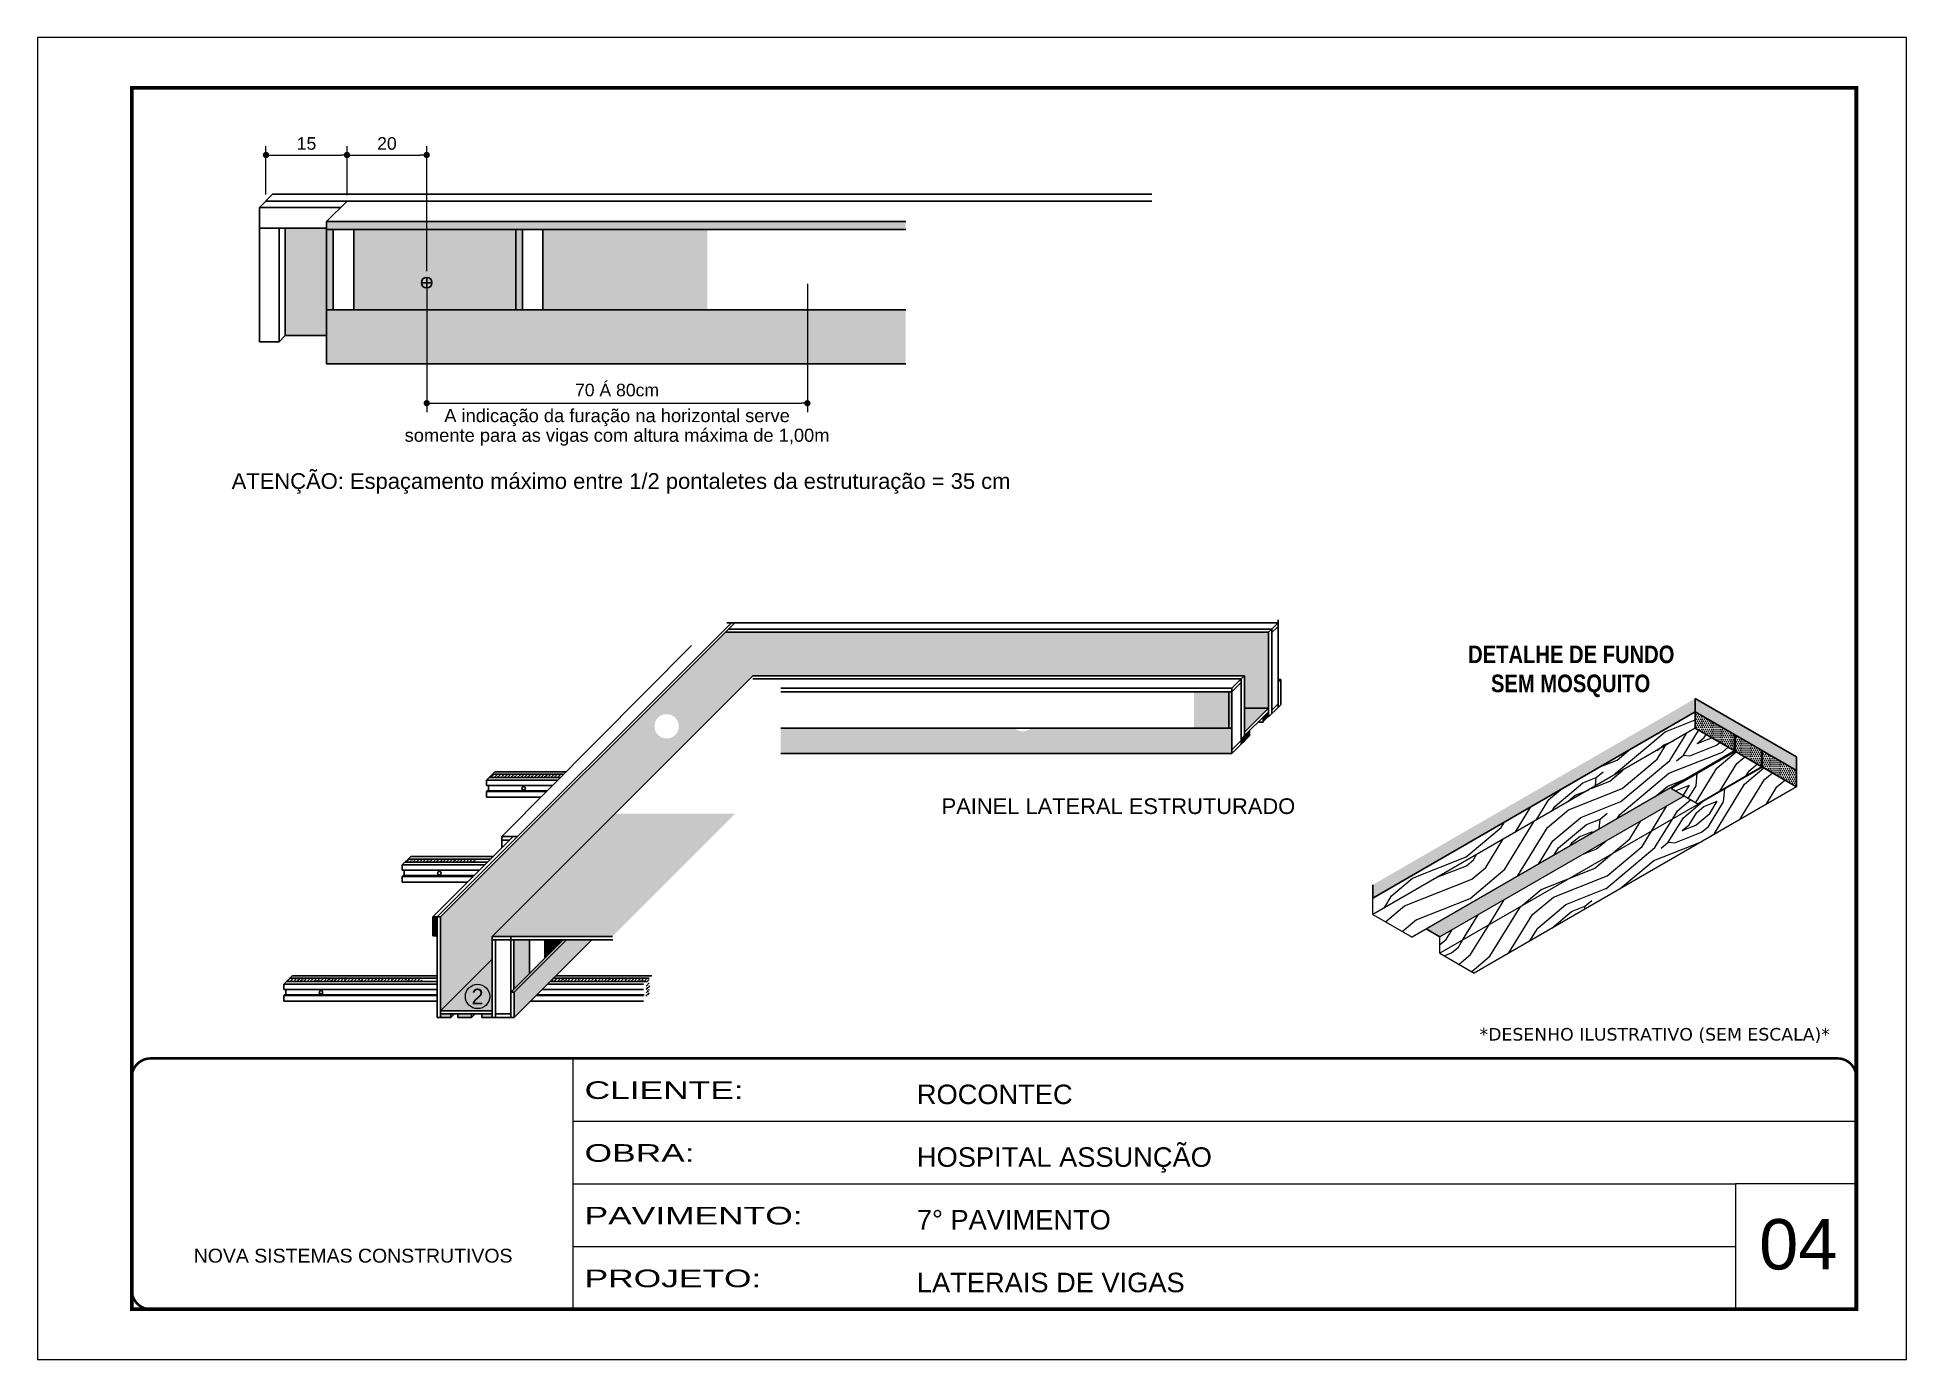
# Model space of a CAD drawing. Extents: x -20960 to -5926, y -2106 to 21915.
# Drawn here: x -7438 to -5953, y 20865 to 21915 of the extents above; entities that cross this region are included whole.
import ezdxf
from ezdxf.enums import TextEntityAlignment as Align

# ---------------------------------------------------------------- set-up
doc = ezdxf.new("R2010")
doc.units = 0
doc.linetypes.add('CONTINUO', pattern=[0])
doc.linetypes.add('DASHED', pattern=[0.75, 0.5, -0.25])
for name, color, linetype, lineweight in [('CARIMBO', 255, 'Continuous', 9), ('Demarcação 1', 251, 'Continuous', 9), ('Folhas', 255, 'Continuous', 9), ('fundo', 100, 'Continuous', 9), ('Madeira', 126, 'Continuous', 18), ('SARRAFO DE PRESSAO', 251, 'DASHED', 9)]:
    doc.layers.add(name, color=color, linetype=linetype, lineweight=lineweight)
for name, color, linetype in [('COTA', 241, 'Continuous'), ('HACHURA MADEIRAS', 1, 'Continuous'), ('material do compensado', 7, 'Continuous'), ('texto', 7, 'Continuous')]:
    doc.layers.add(name, color=color, linetype=linetype)
doc.layers.add('Demarcação 2', color=7, linetype='Continuous', lineweight=9, true_color=0xe0e0e0)
doc.styles.add('ARIAL', font='arial.ttf')
doc.styles.add('CESAR1', font='arial.ttf', dxfattribs={"oblique": 15})
doc.styles.add('ROMANC', font='techb___.ttf', dxfattribs={"height": 2.5})
doc.styles.get("Standard").update_dxf_attribs({"font": 'arial.ttf'})
doc.styles.add('stylellllll', font='verdana.ttf', dxfattribs={"height": 2})
doc.styles.add('Tecnologia', font='')
doc.styles.get('Tecnologia').set_extended_font_data('Forgotten Futurist')
doc.dimstyles.new('1x', dxfattribs={"dimtxt": 10, "dimasz": 5, "dimexe": 7, "dimexo": 5, "dimgap": 4, "dimtad": 1, "dimdec": 1, "dimdsep": 46, "dimtxsty": 'Standard', "dimblk": 'DOT', "dimcen": 0.09, "dimclrd": 4, "dimclre": 4, "dimclrt": 2, "dimadec": 0, "dimazin": 2, "dimtfac": 1, "dimtdec": 1, "dimtmove": 0, "dimatfit": 3, "dimldrblk": 'DOT', "dimfxl": 1, "dimtolj": 1, "dimtzin": 0, "dimlwd": 9, "dimlwe": 9, "dimarcsym": 0})
pattern_1 = [(45, (-9659.495, 69554.6815), (0.99436891, 3.64601934), [4.6875, -0.9375, 0, -0.9375])]
pattern_2 = [(355, (-55786.17, 18517.83), (111.07494, 93.20294), [5.12645, -97.40264]), (85, (-55742.19, 18550.01), (-93.20294, 111.07494), [10.2529, -92.27619]), (40, (-55763.51, 18541.58), (8.936, 102.13894), [7.24881, -21.74642, 7.24881, -14.497615, 50.751904, -43.50449]), (40, (-55791.72, 18513.175), (8.936, 102.13894), [7.24983, -14.49967, 7.24983, -115.99871]), (40, (-55755.08, 18520.26), (8.936, 102.13894), [7.24983, -137.7482]), (40, (-55745.314, 18514.26), (8.936, 102.13894), [7.24983, -137.7482]), (40, (-55759.74, 18525.815), (8.936, 102.13894), [7.24983, -137.7482]), (40, (-55764.4, 18531.37), (8.936, 102.13894), [14.49967, -130.49838]), (40, (-55732.165, 18605.74), (8.936, 102.13894), [14.49967, -130.49838]), (40, (-55774.17, 18537.37), (8.936, 102.13894), [28.99933, -115.99871]), (40, (-55778.83, 18542.92), (8.936, 102.13894), [28.99933, -115.99871]), (40, (-55709.76, 18567.756), (8.936, 102.13894), [28.99933, -115.99871]), (40, (-55783.04, 18553.58), (8.936, 102.13894), [21.7497, -123.24834]), (40, (-55802.13, 18570.69), (8.936, 102.13894), [21.7497, -123.24834]), (40, (-55792.81, 18559.584), (8.936, 102.13894), [21.7497, -123.24834]), (40, (-55723.74, 18584.42), (8.936, 102.13894), [36.24951, -108.74853]), (40, (-55733.505, 18590.42), (8.936, 102.13894), [36.24951, -108.74853]), (40, (-55725.525, 18563.99), (8.936, 102.13894), [50.74931, -94.24873]), (21.56505, (-55775.06, 18527.155), (102.138945, -8.936), [11.4631, -217.79893]), (21.56505, (-55751.954, 18556.01), (102.138945, -8.936), [11.4631, -217.79893]), (21.56505, (-55757.954, 18546.242), (102.138945, -8.936), [11.4631, -217.79893]), (21.56505, (-55781.063, 18517.39), (102.138945, -8.936), [22.9262, -206.33583]), (21.56505, (-55756.614, 18561.563), (102.138945, -8.936), [34.3893, -194.87273]), (21.56505, (-55766.38, 18567.564), (102.138945, -8.936), [45.8524, -183.40963]), (21.56505, (-55776.15, 18573.564), (102.138945, -8.936), [45.8524, -183.40963]), (21.56505, (-55788.79, 18605.546), (102.138945, -8.936), [45.8524, -183.40963]), (21.56505, (-55789.68, 18595.332), (102.138945, -8.936), [57.3155, -171.94653]), (21.56505, (-55785.47, 18584.67), (102.138945, -8.936), [57.3155, -171.94653]), (58.43495, (-55753.294, 18540.69), (8.936, 102.138945), [11.4631, -217.79893]), (58.43495, (-55769.51, 18531.815), (8.936, 102.138945), [11.4631, -217.79893]), (58.43495, (-55786.17, 18517.835), (8.936, 102.138945), [22.9262, -206.33583]), (58.43495, (-55754.188, 18530.475), (8.936, 102.138945), [22.9262, -206.33583]), (58.43495, (-55796.83, 18513.62), (8.936, 102.138945), [34.3893, -194.87273]), (58.43495, (-55807.044, 18514.515), (8.936, 102.138945), [45.8524, -183.40963]), (58.43495, (-55714.672, 18511.58), (8.936, 102.138945), [45.8524, -183.40963]), (58.43495, (-55749.527, 18524.92), (8.936, 102.138945), [45.8524, -183.40963]), (58.43495, (-55729.993, 18512.92), (8.936, 102.138945), [57.3155, -171.94653]), (58.43495, (-55739.76, 18518.92), (8.936, 102.138945), [57.3155, -171.94653])]
pattern_3 = [(0, (-44893.6525, 10763.8832), (0.82275303, 1.645506056), [0, -1.645506056])]

msp = doc.modelspace()

# ---------------------------------------------------------------- texts
at = {"style": 'stylellllll'}
msp.add_text('*DESENHO ILUSTRATIVO (SEM ESCALA)*', height=10, dxfattribs=at).set_placement((-6014.42, 21118.72), align=Align.RIGHT)
at = {"layer": 'CARIMBO', "color": 2, "style": 'ARIAL'}
for s, height, p in [('A indicação da furação na horizontal serve', 10.4, (-6977.98, 21615.05)), ('somente para as vigas com altura máxima de 1,00m', 10.4, (-6977.98, 21599.45)), ('ATENÇÃO: Espaçamento máximo entre 1/2 pontaletes da estruturação = 35 cm  ', 12.48, (-6969.96, 21563.08))]:
    msp.add_text(s, height=height, dxfattribs=at).set_placement(p, align=Align.MIDDLE_CENTER)
at = {"layer": 'CARIMBO', "style": 'CESAR1'}
msp.add_text('PAINEL LATERAL ESTRUTURADO', height=12.436, dxfattribs=at).set_placement((-6720.13, 21304.88), align=Align.MIDDLE_LEFT)
at = {"layer": 'CARIMBO', "style": 'ARIAL'}
msp.add_text('2', height=12.32, dxfattribs=at).set_placement((-7088.82, 21153.78), align=Align.MIDDLE_CENTER)
msp.add_text('04', height=40, dxfattribs=at).set_placement((-6070.64, 20936.96))
at = {"layer": 'texto', "style": 'ROMANC'}
for s, p in [('DETALHE DE FUNDO ', (-6217.68, 21425.46)), ('SEM MOSQUITO', (-6220.43, 21402.41))]:
    msp.add_text(s, height=14, dxfattribs=at).set_placement(p, align=Align.MIDDLE_CENTER)

# ---------------------------------------------------------------- blocks, each defined once
blk = doc.blocks.new('9999999999')
at = {"color": 30, "linetype": 'CONTINUO'}
for p, q in [((98564.6, 34230.2), (98564.6, 34429.4)), ((98564.6, 34379.6), (99584, 34379.6)), ((98564.6, 34329.8), (99488, 34329.8)), ((99584, 34329.8), (99488, 34329.8)), ((99488, 34329.8), (99488, 34230.2)), ((98564.6, 34280), (99488, 34280))]:
    blk.add_line(p, q, dxfattribs=at)
at = {"color": 30, "linetype": 'CONTINUO', "const_width": 2}
blk.add_lwpolyline([(99584, 34230.2), (99584, 34414.4, 0.414214), (99569, 34429.4), (98229, 34429.4, 0.414214), (98214, 34414.4), (98214, 34245.2, 0.414214), (98229, 34230.2), (99584, 34230.2)], format="xyb", dxfattribs=at)
at = {"layer": 'Folhas'}
blk.add_lwpolyline([(98139, 34190.2), (99624, 34190.2), (99624, 35240.2), (98139, 35240.2)], close=True, dxfattribs=at)
at = {"layer": 'Folhas', "color": 30, "const_width": 3}
blk.add_lwpolyline([(98214, 34230.2), (99584, 34230.2), (99584, 35200.2), (98214, 35200.2)], close=True, dxfattribs=at)
at = {"color": 7, "linetype": 'Continuous', "ltscale": 5, "style": 'ARIAL'}
for s, height, p in [('ROCONTEC', 15.48, (98837.7, 34393.1)), ('HOSPITAL ASSUNÇÃO', 15.483, (98837.7, 34343.3)), ('7° PAVIMENTO', 15.483, (98837.7, 34293.5)), ('NOVA SISTEMAS CONSTRUTIVOS', 11.059, (98263.2, 34267.2)), ('LATERAIS DE VIGAS', 15.483, (98837.7, 34243.7))]:
    blk.add_text(s, height=height, dxfattribs=at).set_placement(p)
at = {"layer": 'Folhas', "color": 7, "style": 'Tecnologia', "width": 1.5}
for s, p in [('CLIENTE:', (98573.7, 34397.2)), ('OBRA:', (98573.7, 34347.3)), ('PAVIMENTO:', (98573.7, 34297.5)), ('PROJETO:', (98573.7, 34247.7))]:
    blk.add_text(s, height=14, dxfattribs=at).set_placement(p)
blk = doc.blocks.new('_Dot')
at = {"color": 0, "linetype": 'ByBlock', "lineweight": -2}
blk.add_line((-0.5, 0), (-1, 0), dxfattribs=at)
at = {"color": 0, "linetype": 'ByBlock', "const_width": 0.5}
blk.add_lwpolyline([(-0.25, 0, 1), (0.25, 0, 1)], format="xyb", close=True, dxfattribs=at)
blk = doc.blocks.new('*D8')
at = {"layer": 'COTA', "color": 4, "lineweight": 9, "transparency": 16777216}
for p, q in [((-7256.9, 21790.6), (-7256.9, 21829)), ((-7251.9, 21822), (-7197.5, 21822)), ((-7192.5, 21790.2), (-7192.5, 21829))]:
    blk.add_line(p, q, dxfattribs=at)
at = {"layer": 'Defpoints', "color": 0, "transparency": 16777216}
for p in [(-7192.5, 21822), (-7256.9, 21785.6), (-7192.5, 21785.2)]:
    blk.add_point(p, dxfattribs=at)
at = {"layer": 'COTA', "color": 4, "lineweight": 9, "transparency": 16777216, "xscale": 5, "yscale": 5, "zscale": 5, "rotation": 180}
blk.add_blockref('_Dot', (-7256.9, 21822), dxfattribs=at)
at = {"layer": 'COTA', "color": 4, "lineweight": 9, "transparency": 16777216, "xscale": 5, "yscale": 5, "zscale": 5}
blk.add_blockref('_Dot', (-7192.5, 21822), dxfattribs=at)
at = {"layer": 'COTA', "color": 2, "transparency": 16777216, "insert": (-7224.7, 21831.1), "char_height": 10, "attachment_point": 5}
blk.add_mtext('\\A1;15', dxfattribs=at)
blk = doc.blocks.new('*D9')
at = {"layer": 'COTA', "color": 4, "lineweight": 9, "transparency": 16777216}
for p, q in [((-7192.5, 21790.2), (-7192.5, 21829)), ((-7187.5, 21822), (-7134.2, 21822)), ((-7129.2, 21729.8), (-7129.2, 21829))]:
    blk.add_line(p, q, dxfattribs=at)
at = {"layer": 'Defpoints', "color": 0, "transparency": 16777216}
for p in [(-7129.2, 21822), (-7192.5, 21785.2), (-7129.2, 21724.8)]:
    blk.add_point(p, dxfattribs=at)
at = {"layer": 'COTA', "color": 4, "lineweight": 9, "transparency": 16777216, "xscale": 5, "yscale": 5, "zscale": 5, "rotation": 180}
blk.add_blockref('_Dot', (-7192.5, 21822), dxfattribs=at)
at = {"layer": 'COTA', "color": 4, "lineweight": 9, "transparency": 16777216, "xscale": 5, "yscale": 5, "zscale": 5}
blk.add_blockref('_Dot', (-7129.2, 21822), dxfattribs=at)
at = {"layer": 'COTA', "color": 2, "transparency": 16777216, "insert": (-7160.8, 21831.1), "char_height": 10, "attachment_point": 5}
blk.add_mtext('\\A1;20', dxfattribs=at)
blk = doc.blocks.new('*D10')
at = {"layer": 'COTA', "color": 4, "lineweight": 9, "transparency": 16777216}
for p, q in [((-7129.2, 21719.8), (-7129.2, 21617.9)), ((-6826.8, 21719.8), (-6826.8, 21617.9)), ((-7124.2, 21624.9), (-6831.8, 21624.9))]:
    blk.add_line(p, q, dxfattribs=at)
at = {"layer": 'Defpoints', "color": 0, "transparency": 16777216}
for p in [(-7129.2, 21724.8), (-6826.8, 21724.8), (-6826.8, 21624.9)]:
    blk.add_point(p, dxfattribs=at)
at = {"layer": 'COTA', "color": 4, "lineweight": 9, "transparency": 16777216, "xscale": 5, "yscale": 5, "zscale": 5, "rotation": 180}
blk.add_blockref('_Dot', (-7129.2, 21624.9), dxfattribs=at)
at = {"layer": 'COTA', "color": 4, "lineweight": 9, "transparency": 16777216, "xscale": 5, "yscale": 5, "zscale": 5}
blk.add_blockref('_Dot', (-6826.8, 21624.9), dxfattribs=at)
at = {"layer": 'COTA', "color": 2, "transparency": 16777216, "insert": (-6978, 21635.3), "char_height": 10, "attachment_point": 5}
blk.add_mtext('\\A1;70 Á 80cm', dxfattribs=at)

# ---------------------------------------------------------------- dimensions: what is measured, and where the dimension line sits
at = {"layer": 'COTA'}
for base, p1, p2, text, picture, middle in [((-7192.49, 21822.03), (-7256.92, 21785.61), (-7192.49, 21785.22), '15', '*D8', (-7224.7, 21831.13)), ((-7129.21, 21822.03), (-7192.49, 21785.22), (-7129.21, 21724.76), '20', '*D9', (-7160.85, 21831.13)), ((-6826.75, 21624.93), (-7129.21, 21724.76), (-6826.75, 21724.76), '70 Á 80cm', '*D10', (-6977.98, 21635.27))]:
    dim = msp.add_linear_dim(base=base, p1=p1, p2=p2, text=text, dimstyle='1x', dxfattribs=at)
    dim.commit()
    dim.dimension.update_dxf_attribs({"geometry": picture, "text_midpoint": middle})

# ---------------------------------------------------------------- hatches: boundary and pattern name
at = {"linetype": 'ByBlock', "ltscale": 2}
for points in [[(-7208.82, 21699.04), (-7203.5, 21699.04), (-7203.5, 21762.64), (-7208.82, 21762.64)], [(-6748.66, 21769.13), (-7208.71, 21769.13), (-7208.71, 21762.75), (-6748.66, 21762.75)], [(-7058.64, 21699.04), (-7053.32, 21699.04), (-7053.31, 21762.64), (-7058.64, 21762.64)], [(-6450.77, 21405.49), (-6452.79, 21405.49), (-6452.79, 21403.25)], [(-6492.1, 21366.78), (-6489.66, 21366.78), (-6489.66, 21395.5), (-6492.1, 21395.5)], [(-7018.25, 21198.72), (-7020.82, 21198.72), (-7062.27, 21157.26), (-7059.71, 21157.26)], [(-7035.46, 21184.08), (-7033.11, 21186.43), (-7033.11, 21198.61), (-7035.46, 21198.61)]]:
    msp.add_hatch(color=256, dxfattribs=at).paths.add_polyline_path(points)
for points in [[(-6460.4, 21375.7), (-6460.4, 21379.89), (-6464.63, 21375.7), (-6464.63, 21371.5)], [(-6475.57, 21364.85), (-6481.55, 21358.92), (-6481.55, 21354.72), (-6475.57, 21360.66)], [(-7120.79, 21216.88), (-7124.46, 21216.88), (-7124.46, 21202.02), (-7120.79, 21202.02)]]:
    msp.add_hatch(color=256).paths.add_polyline_path(points)
at = {"linetype": 'Continuous', "ltscale": 1.5}
h = msp.add_hatch(dxfattribs=at)
h.set_pattern_fill('ANSI36', color=256, scale=15, style=0)
h.set_pattern_definition(pattern_1)
h.paths.add_polyline_path([(-7077.03, 21330.17), (-7079.53, 21327.67), (-7022.97, 21327.67), (-7020.48, 21330.17)])
h = msp.add_hatch(dxfattribs=at)
h.set_pattern_fill('ANSI36', color=256, scale=15, style=0)
h.set_pattern_definition(pattern_1)
h.paths.add_polyline_path([(-7144.01, 21262.8), (-7146.51, 21260.3), (-7089.95, 21260.3), (-7087.45, 21262.8)])
h = msp.add_hatch(dxfattribs=at)
h.set_pattern_fill('ANSI36', color=256, scale=15, style=0)
h.set_pattern_definition(pattern_1)
h.paths.add_polyline_path([(-7238.08, 21168.18), (-7240.59, 21165.67), (-7133.11, 21165.67), (-7133.11, 21168.18)])
h = msp.add_hatch(dxfattribs=at)
h.set_pattern_fill('ANSI36', color=256, scale=15, style=0)
h.set_pattern_definition(pattern_1)
h.paths.add_polyline_path([(-6952.39, 21168.18), (-6954.9, 21165.67), (-6954.9, 21152.06), (-6952.39, 21154.57)])
h.paths.add_polyline_path([(-7028.49, 21168.18), (-7031, 21165.67), (-6954.9, 21165.67), (-6952.39, 21168.18)])
at = {"linetype": 'ByBlock', "ltscale": 2}
h = msp.add_hatch(color=256, dxfattribs=at)
h.paths.add_polyline_path([(-7110.01, 21139.89), (-7118.23, 21139.89), (-7118.23, 21136.97), (-7110.01, 21136.97)])
h.paths.add_polyline_path([(-7093.71, 21139.89), (-7104.5, 21139.89), (-7104.5, 21136.97), (-7093.71, 21136.97)])
h.paths.add_polyline_path([(-7077.16, 21139.89), (-7085.38, 21139.89), (-7085.38, 21136.97), (-7077.16, 21136.97)])
at = {"layer": 'Demarcação 1'}
h = msp.add_hatch(color=256, dxfattribs=at)
h.paths.add_polyline_path([(-7098.5, 21153.78, 1), (-7079.14, 21153.78, 1)], flags=17)
h.paths.add_polyline_path([(-7077.16, 21201.49), (-6892.12, 21386.53), (-6892.12, 21443), (-6892.12, 21443), (-7118.23, 21216.89), (-7118.23, 21142.45), (-7077.16, 21183.52)])
h.paths.add_polyline_path([(-6948.3, 21368.32, -1), (-6928.95, 21368.32, -1)], flags=16)
h.paths.add_polyline_path([(-7096.7, 21144.53), (-7080.94, 21144.53), (-7080.94, 21163.09), (-7096.7, 21163.09)], flags=24)
h.paths.add_polyline_path([(-6946.5, 21359.07), (-6930.75, 21359.07), (-6930.75, 21377.62), (-6946.5, 21377.62)], flags=24)
for points in [[(-6892.12, 21386.53), (-6870.18, 21408.46), (-6479.61, 21408.46), (-6479.61, 21382.84), (-6460.4, 21382.84), (-6460.4, 21443), (-6892.12, 21443)], [(-6479.61, 21382.84), (-6479.61, 21363.78), (-6460.4, 21382.84)]]:
    msp.add_hatch(color=256, dxfattribs=at).paths.add_polyline_path(points)
h = msp.add_hatch(color=256, dxfattribs=at)
h.paths.add_polyline_path([(-7118.23, 21142.45), (-7077.16, 21142.45), (-7077.16, 21183.52)])
h.paths.add_polyline_path([(-7098.5, 21153.78, -1), (-7079.14, 21153.78, -1)], flags=16)
h.paths.add_polyline_path([(-7096.7, 21144.53), (-7080.94, 21144.53), (-7080.94, 21163.09), (-7096.7, 21163.09)], flags=24)
at = {"layer": 'Demarcação 2'}
for points in [[(-7208.71, 21762.76), (-7208.71, 21762.76), (-7208.71, 21762.76), (-7208.71, 21763.82), (-7241.71, 21763.82), (-7241.71, 21678.6), (-7208.71, 21678.6)], [(-7187.16, 21699.04), (-7058.53, 21699.04), (-7058.53, 21762.75), (-7187.16, 21762.75)], [(-7036.98, 21699.04), (-6906.26, 21699.04), (-6906.26, 21762.75), (-7036.98, 21762.75)], [(-6748.66, 21699.04), (-7208.71, 21699.04), (-7208.71, 21662.5), (-7208.71, 21656.13), (-6748.66, 21656.12)], [(-6519.66, 21366.78), (-6491.99, 21366.78), (-6491.99, 21395.61), (-6519.66, 21395.61)], [(-6489.55, 21366.78), (-6649.22, 21366.79, -0.3830345), (-6662.15, 21366.79), (-6847.93, 21366.79), (-6847.93, 21346.79), (-6489.55, 21346.78)], [(-7059.92, 21159.62), (-7047.67, 21171.86), (-7047.67, 21198.72), (-7059.92, 21198.72)], [(-6997.95, 21198.72), (-7003.44, 21198.72), (-7018.25, 21198.72), (-7059.71, 21157.26), (-7059.71, 21136.97)], [(-7033, 21186.54), (-7020.82, 21198.72), (-7033, 21198.72)]]:
    msp.add_hatch(color=256, dxfattribs=at).paths.add_polyline_path(points)
h = msp.add_hatch(color=256, dxfattribs=at)
h.paths.add_polyline_path([(-7077.16, 21201.49), (-7074.59, 21201.49), (-7062.27, 21201.49), (-6981.52, 21201.49), (-6884.16, 21298.85), (-6979.8, 21298.85)])
h.paths.add_polyline_path([(-6969.42, 21249.47), (-6953.55, 21249.47), (-6953.55, 21268.35), (-6969.42, 21268.35)], flags=24)
at = {"layer": 'fundo'}
h = msp.add_hatch(color=252, dxfattribs=at)
h.dxf.hatch_style = 1
h.paths.add_polyline_path([(-6377.51, 21242.5), (-6377.51, 21231.85), (-6121.36, 21379.73), (-6121.36, 21390.39)])
h = msp.add_hatch(color=252, dxfattribs=at)
h.dxf.hatch_style = 1
h.paths.add_polyline_path([(-6090.28, 21372.45), (-6121.36, 21390.39), (-6121.36, 21379.73), (-6090.28, 21361.79), (-6040.95, 21333.31), (-6040.95, 21343.96)])
h = msp.add_hatch(color=252, dxfattribs=at)
h.dxf.hatch_style = 1
h.paths.add_polyline_path([(-6129.99, 21312.99), (-6140.36, 21318.98), (-6140.36, 21319.86), (-6335.15, 21207.39), (-6324.23, 21201.09)])
at = {"layer": 'HACHURA MADEIRAS'}
h = msp.add_hatch(dxfattribs=at)
h.set_pattern_fill('DOTS', scale=1.036539)
h.set_pattern_definition(pattern_3)
h.paths.add_polyline_path([(-6090.28, 21348.77), (-6090.28, 21361.79), (-6121.36, 21379.73), (-6121.36, 21366.71)])
h = msp.add_hatch(dxfattribs=at)
h.set_pattern_fill('DOTS', scale=1.036539)
h.set_pattern_definition(pattern_3)
h.paths.add_polyline_path([(-6089.52, 21361.35), (-6089.52, 21348.33), (-6068.39, 21336.13), (-6068.39, 21349.15)])
h = msp.add_hatch(dxfattribs=at)
h.set_pattern_fill('DOTS', scale=1.036539)
h.set_pattern_definition(pattern_3)
h.paths.add_polyline_path([(-6068.09, 21348.98), (-6068.09, 21335.95), (-6040.95, 21320.28), (-6040.95, 21333.31)])
at = {"layer": 'Madeira'}
h = msp.add_hatch(dxfattribs=at)
h.set_pattern_fill('PATRON00077', color=256, scale=102.529099, angle=355, pattern_type=2)
h.set_pattern_definition(pattern_2)
h.paths.add_polyline_path([(-6377.51, 21231.85), (-6377.51, 21218.83), (-6121.36, 21366.71), (-6121.36, 21379.73)])
h = msp.add_hatch(dxfattribs=at)
h.set_pattern_fill('PATRON00077', color=256, scale=102.529099, angle=355, pattern_type=2)
h.set_pattern_definition([(355, (-24683.65, -50722.74), (111.07494, 93.20294), [5.12645, -97.40264]), (85, (-24639.67, -50690.56), (-93.20294, 111.07494), [10.25291, -92.27619]), (40, (-24660.99, -50698.99), (8.936, 102.138945), [7.248807, -21.74642, 7.248807, -14.497615, 50.751904, -43.504487]), (40, (-24689.205, -50727.395), (8.936, 102.138945), [7.24983, -14.499665, 7.24983, -115.99871]), (40, (-24652.56, -50720.31), (8.936, 102.138945), [7.24983, -137.74821]), (40, (-24642.796, -50726.31), (8.936, 102.138945), [7.24983, -137.74821]), (40, (-24657.22, -50714.755), (8.936, 102.138945), [7.24983, -137.74821]), (40, (-24661.88, -50709.2), (8.936, 102.138945), [14.49967, -130.49838]), (40, (-24629.65, -50634.83), (8.936, 102.138945), [14.49967, -130.49838]), (40, (-24671.65, -50703.2), (8.936, 102.138945), [28.99933, -115.99871]), (40, (-24676.31, -50697.65), (8.936, 102.138945), [28.99933, -115.99871]), (40, (-24607.24, -50672.814), (8.936, 102.138945), [28.99933, -115.99871]), (40, (-24680.524, -50686.99), (8.936, 102.138945), [21.7497, -123.24834]), (40, (-24699.61, -50669.88), (8.936, 102.138945), [21.7497, -123.24834]), (40, (-24690.29, -50680.986), (8.936, 102.138945), [21.7497, -123.24834]), (40, (-24621.22, -50656.15), (8.936, 102.138945), [36.24951, -108.74853]), (40, (-24630.99, -50650.15), (8.936, 102.138945), [36.24951, -108.74853]), (40, (-24623.01, -50676.58), (8.936, 102.138945), [50.74931, -94.24873]), (21.56505, (-24672.544, -50713.415), (102.138945, -8.936), [11.4631, -217.79893]), (21.56505, (-24649.436, -50684.56), (102.138945, -8.936), [11.4631, -217.79893]), (21.56505, (-24655.436, -50694.327), (102.138945, -8.936), [11.4631, -217.79893]), (21.56505, (-24678.545, -50723.18), (102.138945, -8.936), [22.9262, -206.33583]), (21.56505, (-24654.096, -50679.007), (102.138945, -8.936), [34.3893, -194.87273]), (21.56505, (-24663.863, -50673.006), (102.138945, -8.936), [45.8524, -183.40963]), (21.56505, (-24673.63, -50667.005), (102.138945, -8.936), [45.8524, -183.40963]), (21.56505, (-24686.27, -50635.023), (102.138945, -8.936), [45.8524, -183.40963]), (21.56505, (-24687.163, -50645.237), (102.138945, -8.936), [57.31551, -171.94653]), (21.56505, (-24682.95, -50655.9), (102.138945, -8.936), [57.31551, -171.94653]), (58.43495, (-24650.776, -50699.88), (8.936, 102.138945), [11.4631, -217.79893]), (58.43495, (-24666.99, -50708.755), (8.936, 102.138945), [11.4631, -217.79893]), (58.43495, (-24683.65, -50722.735), (8.936, 102.138945), [22.9262, -206.33583]), (58.43495, (-24651.67, -50710.095), (8.936, 102.138945), [22.9262, -206.33583]), (58.43495, (-24694.31, -50726.95), (8.936, 102.138945), [34.3893, -194.87273]), (58.43495, (-24704.526, -50726.055), (8.936, 102.138945), [45.8524, -183.40963]), (58.43495, (-24612.154, -50728.99), (8.936, 102.138945), [45.8524, -183.40963]), (58.43495, (-24647.01, -50715.65), (8.936, 102.138945), [45.8524, -183.40963]), (58.43495, (-24627.475, -50727.65), (8.936, 102.138945), [57.31551, -171.94653]), (58.43495, (-24637.24, -50721.65), (8.936, 102.138945), [57.31551, -171.94653])])
h.paths.add_polyline_path([(-6377.51, 21218.83), (-6346.43, 21200.88), (-6090.28, 21348.77), (-6121.36, 21366.71)])
h = msp.add_hatch(dxfattribs=at)
h.set_pattern_fill('PATRON00077', color=256, scale=102.529099, angle=355, pattern_type=2)
h.set_pattern_definition([(355, (-55808.13, 18530.57), (111.07494, 93.20294), [5.12645, -97.40264]), (85, (-55764.15, 18562.75), (-93.20294, 111.07494), [10.2529, -92.27619]), (40, (-55785.47, 18554.32), (8.936, 102.13894), [7.24881, -21.74642, 7.24881, -14.497615, 50.751904, -43.50449]), (40, (-55813.69, 18525.914), (8.936, 102.13894), [7.24983, -14.49967, 7.24983, -115.99871]), (40, (-55777.045, 18533), (8.936, 102.13894), [7.24983, -137.7482]), (40, (-55767.28, 18527), (8.936, 102.13894), [7.24983, -137.7482]), (40, (-55781.705, 18538.554), (8.936, 102.13894), [7.24983, -137.7482]), (40, (-55786.366, 18544.11), (8.936, 102.13894), [14.49967, -130.49838]), (40, (-55754.13, 18618.48), (8.936, 102.13894), [14.49967, -130.49838]), (40, (-55796.13, 18550.11), (8.936, 102.13894), [28.99933, -115.99871]), (40, (-55800.79, 18555.66), (8.936, 102.13894), [28.99933, -115.99871]), (40, (-55731.72, 18580.495), (8.936, 102.13894), [28.99933, -115.99871]), (40, (-55805.006, 18566.32), (8.936, 102.13894), [21.7497, -123.24834]), (40, (-55824.09, 18583.43), (8.936, 102.13894), [21.7497, -123.24834]), (40, (-55814.77, 18572.32), (8.936, 102.13894), [21.7497, -123.24834]), (40, (-55745.7, 18597.16), (8.936, 102.13894), [36.24951, -108.74853]), (40, (-55755.47, 18603.16), (8.936, 102.13894), [36.24951, -108.74853]), (40, (-55747.49, 18576.73), (8.936, 102.13894), [50.74931, -94.24873]), (21.56505, (-55797.026, 18539.894), (102.138945, -8.936), [11.4631, -217.79893]), (21.56505, (-55773.918, 18568.75), (102.138945, -8.936), [11.4631, -217.79893]), (21.56505, (-55779.92, 18558.98), (102.138945, -8.936), [11.4631, -217.79893]), (21.56505, (-55803.027, 18530.127), (102.138945, -8.936), [22.9262, -206.33583]), (21.56505, (-55778.58, 18574.303), (102.138945, -8.936), [34.3893, -194.87273]), (21.56505, (-55788.345, 18580.303), (102.138945, -8.936), [45.8524, -183.40963]), (21.56505, (-55798.11, 18586.304), (102.138945, -8.936), [45.8524, -183.40963]), (21.56505, (-55810.75, 18618.286), (102.138945, -8.936), [45.8524, -183.40963]), (21.56505, (-55811.646, 18608.07), (102.138945, -8.936), [57.3155, -171.94653]), (21.56505, (-55807.432, 18597.41), (102.138945, -8.936), [57.3155, -171.94653]), (58.43495, (-55775.26, 18553.43), (8.936, 102.138945), [11.4631, -217.79893]), (58.43495, (-55791.473, 18544.554), (8.936, 102.138945), [11.4631, -217.79893]), (58.43495, (-55808.134, 18530.574), (8.936, 102.138945), [22.9262, -206.33583]), (58.43495, (-55776.15, 18543.214), (8.936, 102.138945), [22.9262, -206.33583]), (58.43495, (-55818.794, 18526.36), (8.936, 102.138945), [34.3893, -194.87273]), (58.43495, (-55829.01, 18527.254), (8.936, 102.138945), [45.8524, -183.40963]), (58.43495, (-55736.637, 18524.32), (8.936, 102.138945), [45.8524, -183.40963]), (58.43495, (-55771.49, 18537.66), (8.936, 102.138945), [45.8524, -183.40963]), (58.43495, (-55751.957, 18525.66), (8.936, 102.138945), [57.3155, -171.94653]), (58.43495, (-55761.724, 18531.66), (8.936, 102.138945), [57.3155, -171.94653])])
h.paths.add_polyline_path([(-6119.22, 21306.78), (-6068.39, 21336.13), (-6090.05, 21348.69), (-6140.36, 21318.98)])
h = msp.add_hatch(dxfattribs=at)
h.set_pattern_fill('PATRON00077', color=256, scale=102.529099, angle=355, pattern_type=2)
h.set_pattern_definition(pattern_2)
h.paths.add_polyline_path([(-6297.08, 21172.41), (-6040.95, 21320.28), (-6068.09, 21335.95), (-6324.13, 21188.12)])
h = msp.add_hatch(dxfattribs=at)
h.set_pattern_fill('PATRON00077', color=256, scale=102.529099, angle=355, pattern_type=2)
h.set_pattern_definition(pattern_2)
h.paths.add_polyline_path([(-6118.86, 21306.57), (-6130.14, 21313.08), (-6324.3, 21201.05), (-6324.23, 21188.07)])

# ---------------------------------------------------------------- linework, layer by layer
at = {"linetype": 'ByBlock', "ltscale": 2}
for p, q in [((-7262.14, 21780.39), (-7251.7, 21790.83)), ((-7192.49, 21785.22), (-7208.71, 21769.13)), ((-7262.14, 21780.39), (-7262.14, 21763.82)), ((-7262.14, 21763.82), (-7262.14, 21673.76)), ((-7246.54, 21763.82), (-7246.54, 21673.76)), ((-7241.71, 21763.82), (-7241.71, 21678.6)), ((-7208.71, 21769.13), (-6748.66, 21769.13)), ((-7208.71, 21762.76), (-7208.71, 21769.13)), ((-7208.71, 21762.76), (-7208.71, 21656.13)), ((-7208.71, 21762.76), (-7208.71, 21662.5)), ((-7208.71, 21762.75), (-6748.66, 21762.75)), ((-7203.39, 21762.76), (-7203.39, 21699.04)), ((-7187.16, 21699.04), (-7187.16, 21762.76)), ((-7058.53, 21762.76), (-7058.53, 21699.04)), ((-7053.2, 21762.76), (-7053.2, 21699.04)), ((-7036.98, 21699.04), (-7036.98, 21762.76)), ((-7246.54, 21673.76), (-7241.71, 21678.6)), ((-7208.71, 21678.59), (-7241.71, 21678.6)), ((-7208.71, 21678.6), (-7241.71, 21678.6)), ((-6452.79, 21447.69), (-6457.84, 21442.68)), ((-6482.12, 21405.9), (-6489.55, 21398.53)), ((-6482.12, 21402.98), (-6489.55, 21395.61)), ((-6482.12, 21405.9), (-6479.61, 21408.46)), ((-6482.12, 21405.9), (-6482.12, 21354.15)), ((-6452.79, 21403.25), (-6450.77, 21405.49)), ((-6450.77, 21405.49), (-6452.79, 21405.49)), ((-6450.77, 21385.49), (-6450.77, 21405.49)), ((-6847.93, 21398.53), (-6489.55, 21398.53)), ((-6847.93, 21395.61), (-6489.55, 21395.61)), ((-6491.99, 21395.61), (-6491.99, 21366.78)), ((-6489.55, 21398.53), (-6489.55, 21395.61)), ((-6489.55, 21395.61), (-6489.55, 21346.78)), ((-6452.79, 21383.25), (-6450.77, 21385.49)), ((-6452.79, 21383.25), (-6460.4, 21375.7)), ((-6482.12, 21357.07), (-6489.55, 21349.7)), ((-6475.57, 21360.66), (-6485.95, 21350.36)), ((-6479.61, 21356.64), (-6482.12, 21354.15)), ((-6482.12, 21354.15), (-6489.55, 21346.78)), ((-7081.6, 21325.6), (-7081.6, 21321.4)), ((-7081.6, 21325.6), (-7038.36, 21325.6)), ((-7081.6, 21325.6), (-7025.02, 21325.6)), ((-7079.53, 21327.67), (-7022.97, 21327.67)), ((-7077.03, 21330.17), (-7020.48, 21330.17)), ((-7074.96, 21332.24), (-7018.42, 21332.24)), ((-7081.6, 21321.4), (-7029.19, 21321.4)), ((-7081.6, 21316.53), (-7034.03, 21316.53)), ((-7081.6, 21311.98), (-7051.89, 21311.98)), ((-7081.6, 21311.98), (-7038.56, 21311.98)), ((-7080.96, 21317.17), (-7033.4, 21317.17)), ((-7080.16, 21321.4), (-7080.16, 21317.17)), ((-7069.46, 21271.88), (-7069.46, 21280.9)), ((-7069.46, 21277.98), (-7063.36, 21277.98)), ((-7148.58, 21258.23), (-7105.34, 21258.23)), ((-7148.58, 21258.23), (-7083.11, 21258.23)), ((-7148.58, 21258.23), (-7148.58, 21254.03)), ((-7148.58, 21254.03), (-7087.31, 21254.03)), ((-7147.14, 21254.03), (-7147.14, 21249.8)), ((-7146.51, 21260.3), (-7081.05, 21260.3)), ((-7144.01, 21262.8), (-7078.54, 21262.8)), ((-7141.94, 21264.87), (-7076.47, 21264.87)), ((-7148.58, 21249.16), (-7092.18, 21249.16)), ((-7148.58, 21244.61), (-7118.87, 21244.61)), ((-7148.58, 21244.61), (-7096.73, 21244.61)), ((-7147.94, 21249.8), (-7091.54, 21249.8)), ((-7124.46, 21202.02), (-7124.46, 21216.88)), ((-7120.79, 21216.89), (-7118.23, 21216.89)), ((-7124.46, 21202.02), (-7120.79, 21202.02)), ((-7077.16, 21201.49), (-7074.59, 21201.49)), ((-7071.38, 21198.72), (-7003.44, 21198.72)), ((-7062.27, 21139.89), (-7062.27, 21198.72)), ((-7059.92, 21159.62), (-7059.92, 21198.58)), ((-7047.67, 21171.86), (-7047.67, 21198.72)), ((-7035.35, 21184.18), (-7035.35, 21198.72)), ((-7033, 21186.54), (-7033, 21198.72)), ((-7242.65, 21163.6), (-7146.45, 21163.6)), ((-7242.65, 21163.6), (-7120.79, 21163.6)), ((-7242.65, 21163.6), (-7242.65, 21159.41)), ((-7240.59, 21165.67), (-7120.79, 21165.67)), ((-7238.08, 21168.18), (-7120.79, 21168.18)), ((-7236.01, 21170.25), (-7120.79, 21170.25)), ((-7033.07, 21163.6), (-6956.97, 21163.6)), ((-7031, 21165.67), (-6954.9, 21165.67)), ((-7028.49, 21168.18), (-6952.39, 21168.18)), ((-7026.43, 21170.25), (-6950.32, 21170.25)), ((-7242.65, 21159.41), (-7120.79, 21159.41)), ((-7242.65, 21154.54), (-7120.79, 21154.54)), ((-7242.65, 21149.99), (-7146.45, 21149.99)), ((-7242.65, 21149.99), (-7120.79, 21149.99)), ((-7242.02, 21155.18), (-7120.79, 21155.18)), ((-7241.21, 21159.41), (-7241.21, 21155.18)), ((-7046.68, 21149.99), (-6956.97, 21149.99)), ((-7042.13, 21154.54), (-6956.97, 21154.54)), ((-7041.49, 21155.18), (-6956.33, 21155.18)), ((-7037.26, 21159.41), (-6956.97, 21159.41)), ((-7062.27, 21139.89), (-7062.27, 21136.97))]:
    msp.add_line(p, q, dxfattribs=at)
for p, q in [((-6553.15, 21785.22), (-7257.31, 21785.22)), ((-6553.15, 21790.83), (-7251.7, 21790.83)), ((-7197.36, 21780.39), (-7262.14, 21780.39)), ((-7208.71, 21763.82), (-7262.14, 21763.82)), ((-7208.84, 21699.04), (-6748.66, 21699.04)), ((-7262.14, 21673.76), (-7246.54, 21673.76)), ((-7208.71, 21656.13), (-6748.66, 21656.12)), ((-6887.07, 21450.61), (-7120.79, 21216.89)), ((-6884.5, 21450.61), (-7118.23, 21216.89)), ((-6452.79, 21450.61), (-6890.73, 21450.61)), ((-6889.55, 21445.56), (-6457.84, 21445.56)), ((-6457.84, 21445.56), (-6843.45, 21445.56)), ((-6457.84, 21445.56), (-6460.4, 21443)), ((-6452.79, 21450.61), (-6457.84, 21445.56)), ((-6457.84, 21378.24), (-6457.84, 21445.56)), ((-6457.84, 21445.56), (-6457.84, 21439.4)), ((-6452.79, 21385.49), (-6452.79, 21452.85)), ((-6452.79, 21383.25), (-6452.79, 21450.61)), ((-6918.72, 21432.52), (-7069.46, 21280.9)), ((-6892.12, 21443), (-6460.4, 21443)), ((-6460.4, 21375.7), (-6460.4, 21443)), ((-6870.18, 21408.46), (-7077.16, 21201.49)), ((-6479.61, 21408.46), (-6870.18, 21408.46)), ((-6482.12, 21405.9), (-6870.18, 21405.9)), ((-6479.61, 21356.64), (-6479.61, 21408.46)), ((-6452.79, 21386.17), (-6457.84, 21381.12)), ((-6460.4, 21379.89), (-6481.55, 21358.92)), ((-6460.4, 21382.84), (-6479.61, 21363.78)), ((-6464.63, 21371.5), (-6468.86, 21371.5)), ((-6464.63, 21375.7), (-6464.63, 21371.5)), ((-6847.93, 21366.79), (-6489.55, 21366.78)), ((-6475.57, 21360.66), (-6475.57, 21364.85)), ((-6847.93, 21346.79), (-6489.55, 21346.78)), ((-7074.96, 21332.24), (-7081.6, 21325.6)), ((-7060.44, 21280.9), (-7124.46, 21216.89)), ((-7069.46, 21280.9), (-7056.78, 21280.9)), ((-7141.94, 21264.87), (-7148.58, 21258.23)), ((-7124.46, 21216.88), (-7120.79, 21216.88)), ((-7120.79, 21139.89), (-7120.79, 21216.89)), ((-7118.23, 21136.97), (-7118.23, 21216.89)), ((-7077.16, 21136.97), (-7077.16, 21201.49)), ((-7077.16, 21201.49), (-6981.52, 21201.49)), ((-7077.16, 21201.49), (-7077.16, 21198.72)), ((-7077.16, 21198.72), (-7070.25, 21198.72)), ((-7062.27, 21201.49), (-7074.59, 21201.49)), ((-7074.59, 21139.89), (-7074.59, 21198.72)), ((-7074.59, 21198.72), (-7074.59, 21198.41)), ((-7062.27, 21136.97), (-7062.27, 21201.49)), ((-7020.82, 21198.72), (-7062.27, 21157.26)), ((-6997.95, 21198.72), (-7059.71, 21136.97)), ((-7018.25, 21198.72), (-7059.71, 21157.26)), ((-7003.44, 21198.72), (-6981.4, 21198.72)), ((-7077.16, 21183.52), (-7118.23, 21142.45)), ((-7236.01, 21170.25), (-7242.65, 21163.6)), ((-7059.71, 21157.26), (-7062.27, 21157.26)), ((-7059.71, 21157.26), (-7059.71, 21136.97)), ((-7120.79, 21136.97), (-7120.79, 21139.89)), ((-7110.01, 21136.97), (-7120.79, 21136.97)), ((-7118.23, 21142.45), (-7077.16, 21142.45)), ((-7118.23, 21139.89), (-7077.16, 21139.89)), ((-7118.23, 21139.89), (-7110.01, 21139.89)), ((-7110.01, 21139.89), (-7110.01, 21136.97)), ((-7110.01, 21136.97), (-7107.09, 21139.89)), ((-7104.5, 21139.89), (-7093.71, 21139.89)), ((-7104.5, 21136.97), (-7104.5, 21139.89)), ((-7093.71, 21136.97), (-7104.5, 21136.97)), ((-7093.71, 21136.97), (-7090.79, 21139.89)), ((-7093.71, 21139.89), (-7093.71, 21136.97)), ((-7085.38, 21139.89), (-7077.16, 21139.89)), ((-7085.38, 21136.97), (-7085.38, 21139.89)), ((-7074.59, 21136.97), (-7085.38, 21136.97)), ((-7074.59, 21139.89), (-7074.59, 21136.97)), ((-7062.27, 21139.89), (-7074.59, 21139.89)), ((-7074.59, 21136.97), (-7062.27, 21136.97)), ((-7059.71, 21136.97), (-7070.49, 21136.97))]:
    msp.add_line(p, q)
at = {"linetype": 'Continuous', "ltscale": 1.5}
for p, q in [((-7133.39, 21720.58), (-7125.02, 21720.58)), ((-7129.21, 21716.39), (-7129.21, 21724.76))]:
    msp.add_line(p, q, dxfattribs=at)
at = {"color": 0}
msp.add_line((-6460.4, 21382.84), (-6479.61, 21382.84), dxfattribs=at)
at = {"ltscale": 2}
for p, q in [((-7080.96, 21317.17), (-7081.6, 21316.53)), ((-7081.6, 21316.53), (-7081.6, 21311.98)), ((-7147.94, 21249.8), (-7148.58, 21249.16)), ((-7148.58, 21249.16), (-7148.58, 21244.61)), ((-7242.02, 21155.18), (-7242.65, 21154.54)), ((-7242.65, 21154.54), (-7242.65, 21149.99))]:
    msp.add_line(p, q, dxfattribs=at)
at = {"linetype": 'Continuous', "ltscale": 1.5}
msp.add_circle((-7129.21, 21720.58), 4.18, dxfattribs=at)
at = {"linetype": 'ByBlock', "ltscale": 2}
for centre in [(-7052.15, 21319.01), (-7119.13, 21251.64), (-7213.2, 21157.02)]:
    msp.add_circle(centre, 1.38, dxfattribs=at)
at = {"layer": 'CARIMBO'}
msp.add_circle((-7088.82, 21153.78), 9.68, dxfattribs=at)
at = {"layer": 'Madeira'}
for p, q in [((-6121.36, 21366.71), (-6377.51, 21218.83)), ((-6090.28, 21348.77), (-6346.43, 21200.88)), ((-6089.52, 21348.33), (-6140.36, 21318.98)), ((-6068.09, 21335.95), (-6324.23, 21188.07)), ((-6068.39, 21336.13), (-6119.22, 21306.78)), ((-6129.99, 21312.99), (-6324.23, 21201.09)), ((-6040.95, 21320.28), (-6297.09, 21172.4)), ((-6140.36, 21318.98), (-6118.92, 21306.6)), ((-6377.51, 21218.83), (-6377.51, 21231.85)), ((-6377.51, 21218.83), (-6346.43, 21200.88)), ((-6324.23, 21188.07), (-6324.23, 21201.09)), ((-6324.23, 21188.07), (-6297.09, 21172.4))]:
    msp.add_line(p, q, dxfattribs=at)
at = {"layer": 'material do compensado'}
for p, q in [((-6121.36, 21366.71), (-6121.36, 21390.39)), ((-6121.36, 21390.39), (-6090.28, 21372.45)), ((-6121.36, 21379.73), (-6377.51, 21231.85)), ((-6121.36, 21379.73), (-6090.28, 21361.79)), ((-6090.28, 21372.45), (-6040.95, 21343.96)), ((-6121.36, 21366.71), (-6090.28, 21348.77)), ((-6090.28, 21361.79), (-6040.95, 21333.31)), ((-6090.28, 21348.77), (-6090.28, 21361.79)), ((-6089.52, 21348.33), (-6089.52, 21361.35)), ((-6089.52, 21348.33), (-6068.39, 21336.13)), ((-6068.39, 21336.13), (-6068.39, 21349.15)), ((-6068.09, 21335.95), (-6068.09, 21348.98)), ((-6040.95, 21320.28), (-6040.95, 21343.96)), ((-6068.09, 21335.95), (-6040.95, 21320.28)), ((-6140.36, 21318.98), (-6140.36, 21319.86)), ((-6377.51, 21242.5), (-6377.51, 21231.85)), ((-6324.23, 21201.09), (-6335.15, 21207.39))]:
    msp.add_line(p, q, dxfattribs=at)

# ---------------------------------------------------------------- block references
at = {"layer": 'SARRAFO DE PRESSAO', "color": 6, "linetype": 'ByBlock'}
msp.add_blockref('9999999999', (-105577.48, -13324.81), dxfattribs=at)

msp.set_redraw_order([(e.dxf.handle, doc.entitydb.next_handle()) for e in msp.query("TEXT MTEXT ATTDEF DIMENSION ARC_DIMENSION")])  # texts and dimensions are drawn at this point

doc.saveas('drawing.dxf')
